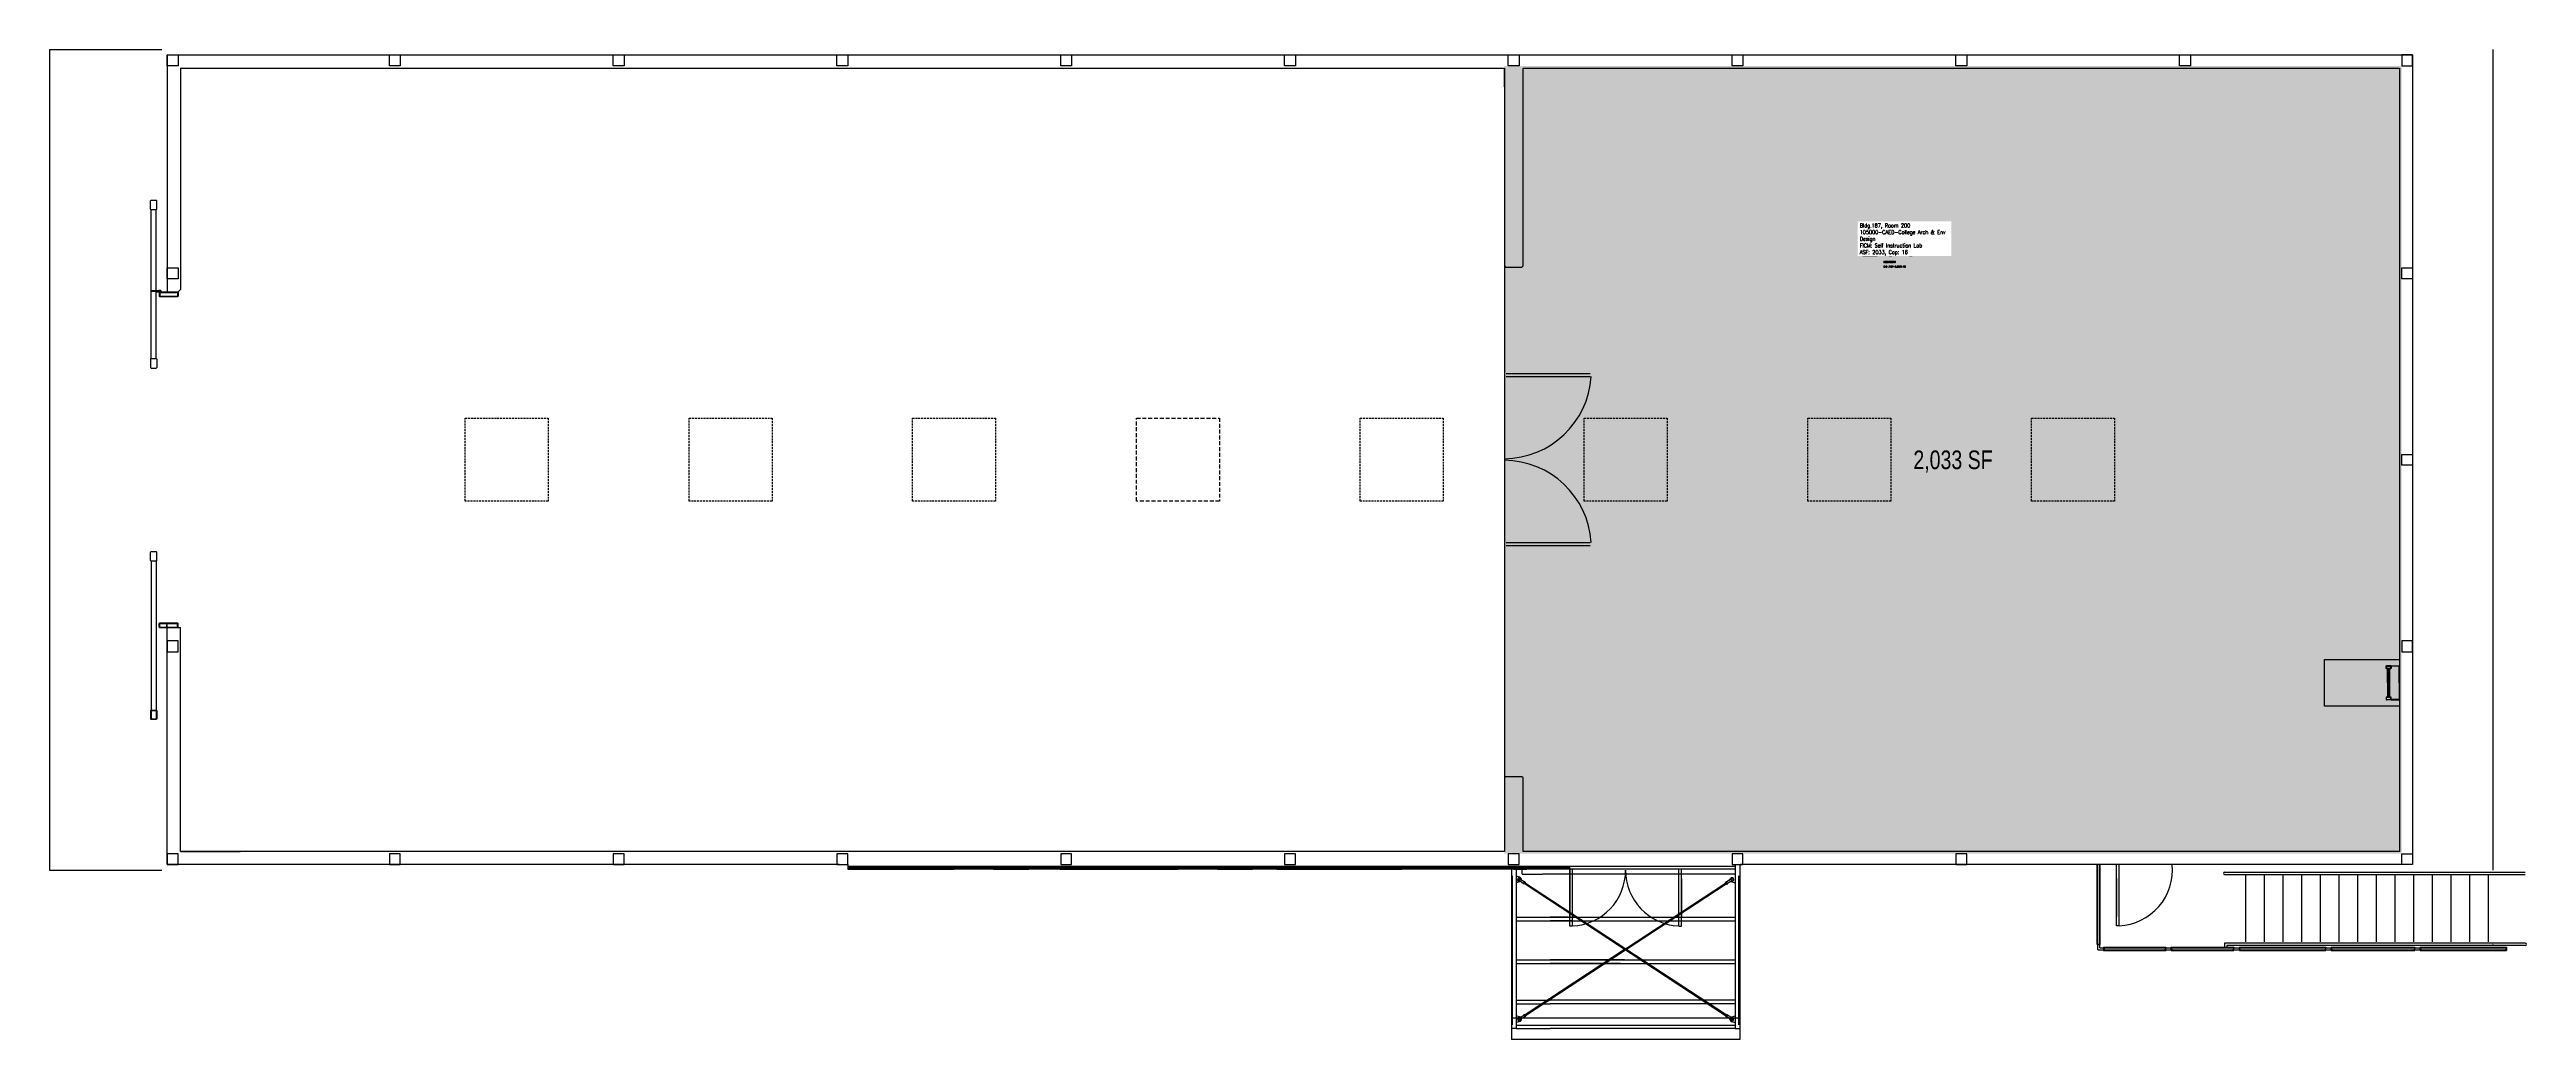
# Model space of a CAD drawing. Header units: inches. Extents: x -72 to 1522, y -109 to 528.
import ezdxf
from ezdxf.enums import TextEntityAlignment as Align

# ---------------------------------------------------------------- set-up
doc = ezdxf.new("R2010")
doc.units = ezdxf.units.IN
doc.header["$LTSCALE"] = 0.25
doc.header["$MEASUREMENT"] = 0
for name, pattern in [('Building187_0 From Architect$0$CENTER', [2, 1.25, -0.25, 0.25, -0.25]), ('Building187_0 From Architect$0$CHAINB', [0.2756, 0.1378, -0.03937, 0.05906, -0.03937]), ('Building187_0 From Architect$0$HIDDEN', [0.375, 0.25, -0.125]), ('Building187_0 From Architect$0$HIDDEN2', [0.1875, 0.125, -0.0625]), ('DASHED', [0.75, 0.5, -0.25])]:
    doc.linetypes.add(name, pattern=pattern)
doc.layers.get('0').update_dxf_attribs({"linetype": 'CONTINUOUS'})
doc.layers.get('DEFPOINTS').update_dxf_attribs({"linetype": 'CONTINUOUS'})
for name, color, linetype in [('A-DOOR', 2, 'CONTINUOUS'), ('A-FLOR', 3, 'CONTINUOUS'), ('A-GLAZ', 1, 'CONTINUOUS'), ('A-IDEN-CNUM', 7, 'CONTINUOUS'), ('A-IDEN-RNUM', 7, 'CONTINUOUS'), ('A-IDEN-SNUM', 4, 'CONTINUOUS'), ('A-IDEN-VNUM', 4, 'CONTINUOUS'), ('A-SITE', 3, 'CONTINUOUS'), ('A-WALL', 5, 'CONTINUOUS'), ('AREA-TEXT', 3, 'CONTINUOUS'), ('Rooms-Category-Color', 7, 'CONTINUOUS'), ('Rooms-College-Color', 7, 'CONTINUOUS'), ('Rooms-Department-Color', 7, 'CONTINUOUS'), ('Rooms-Division-Color', 7, 'CONTINUOUS'), ('Rooms-Information', 7, 'CONTINUOUS')]:
    doc.layers.add(name, color=color, linetype=linetype)
doc.styles.add('AREA', font='arial.ttf', dxfattribs={"width": 0.75, "height": 12})
doc.styles.add('ROOMSNUMBER', font='txt.shx', dxfattribs={"height": 0.03})
doc.styles.add('ROOMVNUMBER', font='simplex.shx', dxfattribs={"width": 0.85})

# ---------------------------------------------------------------- blocks, each defined once
blk = doc.blocks.new('Building187_0 From Architect$0$HWH 2.25 A w cw')
blk.add_hatch(color=256).paths.add_polyline_path([(0, -0.3), (0, -0.3), (0, 0.3), (0, 0.3)])
for p, q in [((-0.2, 0.2), (-0.1, 0.2)), ((-0.2, 0.2), (-0.2, 0.2)), ((-0.2, 0.2), (-0.2, -0.2)), ((-0.2, 0.1), (-0.1, 0.1)), ((-0.2, -0.1), (-0.2, 0.1)), ((-0.1, 0.3), (-0.1, 0.3)), ((-0.1, -0.3), (-0.1, 0.3)), ((0, 0.3), (0, 0.3)), ((0, -0.3), (0, 0.3)), ((0, 0.3), (0, -0.3)), ((0, 0.1), (2, 0.1)), ((-0.2, -0.1), (-0.1, -0.1)), ((-0.2, -0.2), (-0.1, -0.2)), ((-0.2, -0.2), (-0.2, -0.2)), ((-0.1, -0.3), (-0.1, -0.3)), ((0, -0.1), (2, -0.1)), ((0, -0.3), (0, -0.3))]:
    blk.add_line(p, q)
at = {"color": 253, "linetype": 'Building187_0 From Architect$0$CHAINB'}
for p, q in [((0, 0.1), (2, 0.1)), ((0, -0.1), (2, -0.1))]:
    blk.add_line(p, q, dxfattribs=at)
for centre, radius, start, end in [((-0.2, 0.2), 0.0395, 90, 180), ((-0.2, 0.2), 0.0395, 180, 270), ((-0.2, 0.1), 0.0395, 90, 180), ((-0.1, 0.3), 0.0132, 0, 90), ((-0.1, 0.3), 0.0132, 90, 180), ((1.9, -0.2), 0.36, 40.5436, 85.7168), ((-0.2, -0.1), 0.0395, 180, 270), ((-0.2, -0.2), 0.0395, 90, 180), ((-0.2, -0.2), 0.0395, 180, 270), ((-0.1, -0.3), 0.0132, 180, 270), ((-0.1, -0.3), 0.0132, 270, 0), ((1.9, 0.2), 0.36, 274.2832, 319.4564)]:
    blk.add_arc(centre, radius, start, end)
for centre, start, end in [((1.9, -0.3), 52.6716, 88.2726), ((1.9, 0.3), 271.7274, 307.3284)]:
    blk.add_arc(centre, 0.428, start, end, dxfattribs=at)

msp = doc.modelspace()

# ---------------------------------------------------------------- hatches: boundary and pattern name
at = {"layer": 'Rooms-Category-Color', "true_color": 0xe3f498}
msp.add_hatch(color=61, dxfattribs=at).paths.add_polyline_path([(1441.5, 10.5), (1441.5, 517.5), (864, 517.5), (864, 10.5), (1441.5, 10.5)])
at = {"layer": 'Rooms-College-Color', "true_color": 0xe3f498}
msp.add_hatch(color=61, dxfattribs=at).paths.add_polyline_path([(1441.5, 10.5), (1441.5, 517.5), (864, 517.5), (864, 10.5), (1441.5, 10.5)])
at = {"layer": 'Rooms-Department-Color', "true_color": 0xe3f498}
msp.add_hatch(color=61, dxfattribs=at).paths.add_polyline_path([(1441.5, 10.5), (1441.5, 517.5), (864, 517.5), (864, 10.5), (1441.5, 10.5)])
at = {"layer": 'Rooms-Division-Color', "true_color": 0xe3f498}
msp.add_hatch(color=61, dxfattribs=at).paths.add_polyline_path([(1441.5, 10.5), (1441.5, 517.5), (864, 517.5), (864, 10.5), (1441.5, 10.5)])

# ---------------------------------------------------------------- linework, layer by layer
at = {"layer": 'A-DOOR'}
for p, q in [((-7.2, 425.3), (-7.2, 430.6)), ((-6.8, 431), (-3.6, 431)), ((-3.2, 425.3), (-3.2, 430.6)), ((-3.2, 426.8), (-3.2, 430.4)), ((-6.8, 425), (-3.6, 425)), ((-6.8, 329.1), (-6.8, 425)), ((-3.6, 425), (-3.6, 425)), ((-3.6, 329.1), (-3.6, 425)), ((-7.2, 328.7), (-7.2, 323.4)), ((-6.8, 329.1), (-3.6, 329.1)), ((-6.8, 323), (-3.6, 323)), ((-6.8, 323), (-5.7, 323)), ((-3.6, 329.1), (-3.6, 329.1)), ((-3.2, 328.7), (-3.2, 323.4)), ((-3.2, 327.3), (-3.2, 323.6)), ((865.1, 319.6), (919.3, 319.6)), ((865.1, 317.6), (919.3, 317.6)), ((865.1, 210.8), (919.3, 210.8)), ((865.1, 208.8), (919.3, 208.8)), ((-7.2, 199.3), (-7.2, 204.6)), ((-6.8, 205), (-3.6, 205)), ((-6.8, 198.9), (-3.6, 198.9)), ((-6.8, 198.9), (-6.5, 198.9)), ((-6.8, 198.9), (-6.8, 103)), ((-3.6, 198.9), (-3.6, 198.9)), ((-3.6, 198.9), (-3.6, 103)), ((-3.2, 199.3), (-3.2, 204.6)), ((-3.2, 200.7), (-3.2, 204.4)), ((-7.2, 102.7), (-7.2, 97.4)), ((-6.8, 103), (-3.6, 103)), ((-6.8, 103), (-6.5, 103)), ((-6.8, 102.5), (-6.8, 97.6)), ((-6.8, 97), (-3.6, 97)), ((-6.6, 102.7), (-3.7, 102.7)), ((-6.6, 97.4), (-3.7, 97.4)), ((-3.6, 103), (-3.6, 103)), ((-3.6, 102.5), (-3.6, 97.6)), ((-3.2, 102.7), (-3.2, 97.4)), ((-3.2, 101.2), (-3.2, 97.6)), ((906.2, 0.5), (906.2, -29.9)), ((906.2, -36), (906.2, 0.5)), ((907.8, -36), (907.9, 0.5)), ((976.2, -36), (976.2, 0.5)), ((977.9, -36), (977.9, 0.5)), ((1258, -35.8), (1258, 3.5)), ((1259.7, -35.8), (1259.7, 3.5)), ((977.9, -5.5), (977.9, -29.9)), ((1258, -5.4), (1258, -29.8)), ((907.8, -36), (906.2, -36)), ((976.2, -36), (977.9, -36)), ((1259.7, -35.8), (1258, -35.8))]:
    msp.add_line(p, q, dxfattribs=at)
for centre, radius, start, end in [((-6.8, 430.6), 0.375, 90, 180), ((-3.6, 430.6), 0.375, 0, 90), ((-6.8, 425.3), 0.375, 180, 270), ((-3.6, 425.3), 0.375, 270, 0), ((-6.8, 328.7), 0.375, 90, 180), ((-6.8, 323.4), 0.375, 180, 270), ((-3.6, 328.7), 0.375, 0, 90), ((-3.6, 323.4), 0.375, 270, 0), ((863.6, 321.1), 56.4, 270.3958, 356.4453), ((863.6, 207.3), 56.4, 3.5547, 89.6042), ((-6.8, 204.6), 0.375, 90, 180), ((-6.8, 199.3), 0.375, 180, 270), ((-3.6, 204.6), 0.375, 0, 90), ((-3.6, 199.3), 0.375, 270, 0), ((-6.8, 102.7), 0.375, 90, 180), ((-6.8, 97.4), 0.375, 180, 270), ((-6.6, 102.5), 0.188, 90, 180), ((-6.6, 97.6), 0.188, 180, 270), ((-3.7, 102.5), 0.188, 0, 90), ((-3.7, 97.6), 0.188, 270, 0), ((-3.6, 102.7), 0.375, 0, 90), ((-3.6, 97.4), 0.375, 270, 0), ((906.2, -0.2), 35.8, 272.5812, 0.3461), ((977.8, -0.2), 35.8, 179.6539, 267.4188), ((1257.9, 0.2), 36.1, 272.758, 5.288)]:
    msp.add_arc(centre, radius, start, end, dxfattribs=at)
at = {"layer": 'A-FLOR'}
for p, q in [((-72.2, 528), (0, 528)), ((-72.2, 528), (-72.2, 0)), ((1500, 528), (1500, 0)), ((864, 504), (864, 516)), ((864, 450), (864, 12)), ((-72.2, 0), (0, 0)), ((864, 12), (840, 12))]:
    msp.add_line(p, q, dxfattribs=at)
at = {"layer": 'A-FLOR', "linetype": 'Continuous'}
for p, q in [((441.5, 2.5), (1012.5, 2.5)), ((441.5, 1.8), (462, 1.8)), ((441.5, 1.8), (446.5, 1.8)), ((441.5, 1.3), (462, 1.3)), ((441.5, 1.3), (446.5, 1.3)), ((441.5, 0.5), (486, 0.5)), ((441.5, 0.5), (446.5, 0.5)), ((485.7, 1.8), (462, 1.8)), ((485.7, 1.3), (462, 1.3)), ((486, 0.5), (510, 0.5)), ((486.2, 1.8), (510, 1.8)), ((486.2, 1.3), (510, 1.3)), ((533.7, 1.8), (510, 1.8)), ((533.7, 1.3), (510, 1.3)), ((558, 0.5), (510, 0.5)), ((534.2, 1.8), (558, 1.8)), ((534.2, 1.3), (558, 1.3)), ((535.3, 0.5), (558, 0.5)), ((576.5, 1.8), (558, 1.8)), ((576.5, 1.3), (558, 1.3)), ((585.2, 0.5), (558, 0.5)), ((576.5, 1.8), (573.5, 1.8)), ((576.5, 1.3), (573.5, 1.3)), ((582, 0.5), (573.5, 0.5)), ((577, 1.8), (582, 1.8)), ((577, 1.3), (582, 1.3)), ((578, 0.5), (582, 0.5)), ((578.7, 0.5), (606, 0.5)), ((587, 1.8), (582, 1.8)), ((587, 1.3), (582, 1.3)), ((590.5, 0.5), (582, 0.5)), ((583.3, 0.5), (585.2, 0.5)), ((587.5, 1.8), (606, 1.8)), ((587.5, 1.3), (606, 1.3)), ((588.5, 0.5), (590.5, 0.5)), ((629.7, 1.8), (606, 1.8)), ((629.7, 1.3), (606, 1.3)), ((628.7, 0.5), (606, 0.5)), ((606, 0.5), (654, 0.5)), ((630.2, 1.8), (654, 1.8)), ((630.2, 1.3), (654, 1.3)), ((677.7, 1.8), (654, 1.8)), ((677.7, 1.3), (654, 1.3)), ((702, 0.5), (654, 0.5)), ((678.2, 1.8), (702, 1.8)), ((678.2, 1.3), (702, 1.3)), ((679.3, 0.5), (702, 0.5)), ((720.5, 1.8), (702, 1.8)), ((720.5, 1.3), (702, 1.3)), ((729.2, 0.5), (702, 0.5)), ((719.5, 0.5), (717.5, 0.5)), ((717.5, 0.5), (726, 0.5)), ((721, 1.8), (726, 1.8)), ((721, 1.3), (726, 1.3)), ((724.7, 0.5), (722.7, 0.5)), ((722.7, 0.5), (750, 0.5)), ((731, 1.8), (726, 1.8)), ((731, 1.3), (726, 1.3)), ((730, 0.5), (726, 0.5)), ((726, 0.5), (734.5, 0.5)), ((731.5, 1.8), (750, 1.8)), ((731.5, 1.8), (734.5, 1.8)), ((731.5, 1.3), (750, 1.3)), ((731.5, 1.3), (734.5, 1.3)), ((773.7, 1.8), (750, 1.8)), ((773.7, 1.3), (750, 1.3)), ((772.7, 0.5), (750, 0.5)), ((750, 0.5), (798, 0.5)), ((774.2, 1.8), (798, 1.8)), ((774.2, 1.3), (798, 1.3)), ((821.7, 1.8), (798, 1.8)), ((821.7, 1.3), (798, 1.3)), ((822, 0.5), (798, 0.5)), ((980.4, 0.5), (822, 0.5)), ((822.2, 1.8), (846, 1.8)), ((822.2, 1.3), (846, 1.3)), ((864.5, 1.8), (846, 1.8)), ((864.5, 1.3), (846, 1.3)), ((864.5, 1.8), (861.5, 1.8)), ((864.5, 1.3), (861.5, 1.3)), ((863.5, 0.5), (861.5, 0.5)), ((865, 1.8), (870, 1.8)), ((865, 1.3), (870, 1.3)), ((868.7, 0.5), (866.7, 0.5)), ((875, 1.8), (870, 1.8)), ((875, 1.3), (870, 1.3)), ((874, 0.5), (870, 0.5)), ((870, 0.5), (878.5, 0.5)), ((875.5, 1.8), (906.2, 1.8)), ((875.5, 1.3), (906.2, 1.3)), ((1012.5, 0.5), (980.4, 0.5))]:
    msp.add_line(p, q, dxfattribs=at)
at = {"layer": 'A-GLAZ', "linetype": 'Continuous'}
for p, q in [((446.5, 2), (441.5, 2)), ((462, 2), (441.5, 2)), ((441.5, 1), (446.5, 1)), ((441.5, 1), (462, 1)), ((462, 2), (485.7, 2)), ((485.7, 1), (462, 1)), ((510, 2), (486.2, 2)), ((486.2, 1), (510, 1)), ((510, 2), (533.7, 2)), ((533.7, 1), (510, 1)), ((533.7, 2), (533.7, 1)), ((558, 2), (534.2, 2)), ((534.2, 2), (534.2, 1)), ((534.2, 1), (558, 1)), ((558, 2), (576.5, 2)), ((576.5, 1), (558, 1)), ((573.5, 2), (576.5, 2)), ((576.5, 1), (573.5, 1)), ((576.5, 2), (576.5, 1)), ((582, 2), (577, 2)), ((577, 2), (577, 1)), ((577, 1), (582, 1)), ((582, 2), (587, 2)), ((587, 1), (582, 1)), ((587, 2), (587, 1)), ((590.5, 2), (587.5, 2)), ((587.5, 2), (587.5, 1)), ((606, 2), (587.5, 2)), ((587.5, 1), (590.5, 1)), ((587.5, 1), (606, 1)), ((606, 2), (629.7, 2)), ((629.7, 1), (606, 1)), ((629.7, 2), (629.7, 1)), ((654, 2), (630.2, 2)), ((630.2, 2), (630.2, 1)), ((630.2, 1), (654, 1)), ((654, 2), (677.7, 2)), ((677.7, 1), (654, 1)), ((677.7, 2), (677.7, 1)), ((702, 2), (678.2, 2)), ((678.2, 2), (678.2, 1)), ((678.2, 1), (702, 1)), ((702, 2), (720.5, 2)), ((720.5, 1), (702, 1)), ((717.5, 2), (720.5, 2)), ((720.5, 1), (717.5, 1)), ((720.5, 2), (720.5, 1)), ((726, 2), (721, 2)), ((721, 2), (721, 1)), ((721, 1), (726, 1)), ((726, 2), (731, 2)), ((731, 1), (726, 1)), ((731, 2), (731, 1)), ((734.5, 2), (731.5, 2)), ((731.5, 2), (731.5, 1)), ((750, 2), (731.5, 2)), ((731.5, 1), (734.5, 1)), ((731.5, 1), (750, 1)), ((750, 2), (773.7, 2)), ((773.7, 1), (750, 1)), ((773.7, 2), (773.7, 1)), ((798, 2), (774.2, 2)), ((774.2, 2), (774.2, 1)), ((774.2, 1), (798, 1)), ((798, 2), (821.7, 2)), ((821.7, 1), (798, 1)), ((821.7, 2), (821.7, 1)), ((846, 2), (822.2, 2)), ((822.2, 2), (822.2, 1)), ((822.2, 1), (846, 1)), ((846, 2), (864.5, 2)), ((864.5, 1), (846, 1)), ((861.5, 2), (864.5, 2)), ((864.5, 1), (861.5, 1)), ((864.5, 2), (864.5, 1)), ((864.5, 2), (864.5, 1)), ((870, 2), (865, 2)), ((865, 2), (865, 1)), ((865, 1), (870, 1)), ((870, 2), (875, 2)), ((875, 1), (870, 1)), ((875, 2), (875, 1)), ((906.2, 2), (875.5, 2)), ((875.5, 2), (875.5, 1)), ((875.5, 1), (906.2, 1))]:
    msp.add_line(p, q, dxfattribs=at)
at = {"layer": 'A-GLAZ'}
for p, q in [((485.7, 2), (485.7, 1)), ((486.2, 2), (486.2, 1))]:
    msp.add_line(p, q, dxfattribs=at)
at = {"layer": 'A-SITE', "linetype": 'Building187_0 From Architect$0$HIDDEN', "ltscale": 20}
for p, q in [((195.3, 237.4), (195.3, 290.9)), ((195.3, 290.9), (248.7, 290.9)), ((248.7, 290.9), (248.7, 237.4)), ((339.3, 237.4), (339.3, 290.9)), ((339.3, 290.9), (392.7, 290.9)), ((392.7, 290.9), (392.7, 237.4)), ((483.1, 237.4), (483.1, 290.9)), ((483.1, 290.9), (536.5, 290.9)), ((536.5, 290.9), (536.5, 237.4)), ((771.3, 237.4), (771.3, 290.9)), ((771.3, 290.9), (824.7, 290.9)), ((824.7, 290.9), (824.7, 237.4)), ((915.3, 237.4), (915.3, 290.9)), ((915.3, 290.9), (968.7, 290.9)), ((968.7, 290.9), (968.7, 237.4)), ((1059.3, 237.4), (1059.3, 290.9)), ((1059.3, 290.9), (1112.7, 290.9)), ((1112.7, 290.9), (1112.7, 237.4)), ((1203.3, 237.4), (1203.3, 290.9)), ((1203.3, 290.9), (1256.7, 290.9)), ((1256.7, 290.9), (1256.7, 237.4)), ((248.7, 237.4), (195.3, 237.4)), ((392.7, 237.4), (339.3, 237.4)), ((536.5, 237.4), (483.1, 237.4)), ((824.7, 237.4), (771.3, 237.4)), ((968.7, 237.4), (915.3, 237.4)), ((1112.7, 237.4), (1059.3, 237.4)), ((1256.7, 237.4), (1203.3, 237.4))]:
    msp.add_line(p, q, dxfattribs=at)
at = {"layer": 'A-SITE'}
for p, q in [((1391.7, 105.5), (1391.7, 135.5)), ((1391.7, 135.5), (1440, 135.5)), ((1432.4, 120.5), (1432.4, 129.7)), ((1432.5, 120.5), (1432.5, 129.7)), ((1432.6, 120.5), (1432.6, 129.7)), ((1432.8, 120.5), (1432.8, 129.7)), ((1432.9, 120.5), (1432.9, 129.7)), ((1433.1, 120.5), (1433.1, 129.7)), ((1433.2, 120.5), (1433.2, 129.7)), ((1433.4, 120.5), (1433.4, 129.7)), ((1433.5, 120.5), (1433.5, 129.7)), ((1433.6, 129.7), (1433.6, 120.5)), ((1432.4, 120.5), (1432.4, 111.3)), ((1432.5, 120.5), (1432.5, 111.3)), ((1432.6, 120.5), (1432.6, 111.3)), ((1432.8, 120.5), (1432.8, 111.3)), ((1432.9, 120.5), (1432.9, 111.3)), ((1433.1, 120.5), (1433.1, 111.3)), ((1433.2, 120.5), (1433.2, 111.3)), ((1433.4, 120.5), (1433.4, 111.3)), ((1433.5, 120.5), (1433.5, 111.3)), ((1433.6, 111.3), (1433.6, 120.5)), ((1440, 105.5), (1391.7, 105.5)), ((1245.5, -47.8), (1245.5, 3.5)), ((1245.8, -51.4), (1245.8, 3.5)), ((1247.1, -50.1), (1247.1, 3.5)), ((1247.5, -47.8), (1247.5, 3.5)), ((1521, -1.5), (1327.5, -1.5)), ((1521, -3), (1327.5, -3)), ((1341, -3), (1341, -46.2)), ((1353, -3), (1353, -46.2)), ((1365, -3), (1365, -46.2)), ((1377, -3), (1377, -46.2)), ((1389, -3), (1389, -46.2)), ((1401, -3), (1401, -46.2)), ((1413, -3), (1413, -46.2)), ((1425, -3), (1425, -46.2)), ((1437, -3), (1437, -46.2)), ((1449, -3), (1449, -46.2)), ((1461, -3), (1461, -46.2)), ((1473, -3), (1473, -46.2)), ((1485, -3), (1485, -46.2)), ((1497, -3), (1497, -46.2)), ((1245.5, -47.8), (1245.8, -47.8)), ((1247.1, -47.8), (1247.5, -47.8)), ((1521, -47), (1327.5, -47)), ((1327.5, -47), (1327.5, -49.7)), ((1245.8, -51.4), (1509, -51.4)), ((1247.1, -50.1), (1509, -50.1)), ((1249.5, -49.7), (1289.7, -49.7)), ((1249.5, -49.7), (1249.5, -50.1)), ((1249.5, -51.4), (1249.5, -51.7)), ((1249.5, -51.7), (1289.8, -51.7)), ((1289.7, -50.1), (1289.7, -49.7)), ((1289.7, -49.7), (1289.7, -50.1)), ((1289.7, -51.7), (1289.7, -51.4)), ((1289.7, -51.4), (1289.7, -51.7)), ((1293.2, -49.7), (1333.5, -49.7)), ((1293.2, -50.1), (1293.2, -49.7)), ((1293.2, -49.7), (1293.2, -50.1)), ((1293.2, -51.7), (1293.2, -51.4)), ((1293.2, -51.4), (1293.2, -51.7)), ((1293.2, -51.7), (1333.5, -51.7)), ((1521, -48.5), (1329, -48.5)), ((1329, -48.5), (1329, -49.7)), ((1333.5, -49.7), (1333.5, -50.1)), ((1333.5, -51.4), (1333.5, -51.7)), ((1337, -49.7), (1392.6, -49.7)), ((1337, -49.7), (1337, -50.1)), ((1337, -51.4), (1337, -51.7)), ((1337, -51.7), (1392.6, -51.7)), ((1392.6, -49.7), (1392.6, -50.1)), ((1392.6, -51.4), (1392.6, -51.7)), ((1396.1, -49.7), (1449.9, -49.7)), ((1396.1, -49.7), (1396.1, -50.1)), ((1396.1, -51.4), (1396.1, -51.7)), ((1396.1, -51.7), (1449.9, -51.7)), ((1449.9, -49.7), (1449.9, -50.1)), ((1449.9, -51.4), (1449.9, -51.7)), ((1453.4, -49.7), (1509, -49.7)), ((1453.4, -49.7), (1453.4, -50.1)), ((1453.4, -51.4), (1453.4, -51.7)), ((1453.4, -51.7), (1509, -51.7)), ((1509, -49.7), (1509, -51.7)), ((1509, -51.4), (1509, -51.7)), ((868.5, -95), (1015.5, -95)), ((1015.5, -109), (868.5, -109))]:
    msp.add_line(p, q, dxfattribs=at)
at = {"layer": 'A-SITE', "ltscale": 0.25}
for p, q in [((868.5, 0.5), (868.5, -109)), ((871.5, 0.5), (871.5, -102)), ((875.4, -2.6), (875.4, 0.4)), ((1012.5, 3.5), (1012.5, -102)), ((1015.5, 3.5), (1015.5, -109)), ((873.9, -4.6), (871.5, -4)), ((874.3, -7.4), (871.5, -8.2)), ((874.8, -7.6), (876.7, -8.9)), ((875.4, -2.6), (888.5, -2.6)), ((875.4, -6.6), (877.3, -7.9)), ((876.3, -8.7), (876.4, -8.6)), ((877.1, -9.1), (876.3, -8.9)), ((876.4, -8.6), (877, -7.7)), ((876.7, -9), (876.7, -9)), ((877, -7.7), (877.1, -7.6)), ((877.7, -8.2), (877.2, -7.6)), ((877.2, -9.1), (877.7, -8.3)), ((877.6, -8.4), (877.3, -9)), ((877.3, -8.9), (1006.4, -93.6)), ((877.4, -7.9), (877.5, -7.9)), ((877.7, -8.5), (877.4, -9)), ((877.8, -8.5), (877.4, -9)), ((877.8, -8.5), (877.5, -9.1)), ((877.6, -8.4), (1006.7, -93)), ((877.9, -8.6), (877.6, -9.1)), ((877.9, -8.6), (877.6, -9.2)), ((878, -8.7), (877.7, -9.2)), ((878.1, -8.7), (877.7, -9.2)), ((878.1, -8.7), (877.8, -9.3)), ((878.2, -8.8), (877.9, -9.3)), ((878.2, -8.8), (877.9, -9.4)), ((878.3, -8.9), (878, -9.4)), ((878.4, -8.9), (878, -9.4)), ((878.1, -9.4), (878.4, -8.9)), ((1012.5, -2.6), (888.5, -2.6)), ((942, -50.6), (1006.4, -8.4)), ((942.6, -51), (1006.7, -8.9)), ((1005.6, -8.9), (1006, -9.4)), ((1005.9, -9.4), (1005.6, -8.9)), ((1005.7, -8.9), (1006, -9.4)), ((1005.8, -8.8), (1006.1, -9.3)), ((1005.8, -8.8), (1006.1, -9.4)), ((1005.9, -8.7), (1006.3, -9.2)), ((1005.9, -8.7), (1006.2, -9.3)), ((1006, -8.7), (1006.3, -9.2)), ((1006.1, -8.6), (1006.4, -9.1)), ((1006.1, -8.6), (1006.4, -9.2)), ((1006.2, -8.5), (1006.6, -9)), ((1006.2, -8.5), (1006.5, -9.1)), ((1006.3, -8.2), (1006.8, -7.6)), ((1006.8, -9.1), (1006.3, -8.3)), ((1006.3, -8.5), (1006.6, -9)), ((1006.4, -8.4), (1006.7, -9)), ((1006.6, -7.9), (1006.5, -7.9)), ((1008.6, -6.6), (1006.7, -7.9)), ((1007, -7.7), (1006.9, -7.6)), ((1006.9, -9.1), (1007.7, -8.9)), ((1007.6, -8.6), (1007, -7.7)), ((1009.2, -7.6), (1007.3, -8.9)), ((1007.3, -9), (1007.3, -9)), ((1007.7, -8.7), (1007.6, -8.6)), ((1009.7, -7.4), (1012.5, -8.2)), ((871.5, -30.4), (910, -30.4)), ((905, -30.4), (893.5, -30.4)), ((911.1, -30.4), (972.9, -30.4)), ((974, -30.4), (1012.5, -30.4)), ((871.5, -32.6), (913.4, -32.6)), ((908, -32.6), (893.5, -32.6)), ((914.6, -32.6), (969.4, -32.6)), ((970.6, -32.6), (1012.5, -32.6)), ((871.5, -57.8), (931.1, -57.8)), ((871.5, -60.1), (927.6, -60.1)), ((877.3, -93), (941.4, -51)), ((877.6, -93.6), (942, -51.4)), ((931.1, -57.8), (893.5, -57.8)), ((927.6, -60.1), (893.5, -60.1)), ((928.7, -60.1), (1012.5, -60.1)), ((938.8, -60.1), (928.7, -60.1)), ((932.2, -57.8), (1012.5, -57.8)), ((941.2, -57.8), (932.2, -57.8)), ((871.5, -83.7), (891.5, -83.7)), ((871.5, -86), (888, -86)), ((874.3, -94.6), (871.5, -93.8)), ((874.8, -94.4), (876.7, -93.1)), ((875.4, -95.4), (877.3, -94.1)), ((877.1, -92.9), (876.3, -93.1)), ((876.3, -93.3), (876.4, -93.4)), ((876.4, -93.4), (877, -94.3)), ((876.7, -93), (876.7, -93)), ((877, -94.3), (877.1, -94.4)), ((877.2, -92.9), (877.7, -93.7)), ((877.7, -93.8), (877.2, -94.4)), ((877.6, -93.6), (877.3, -93)), ((877.7, -93.5), (877.4, -93)), ((877.8, -93.5), (877.4, -93)), ((877.4, -94.1), (877.5, -94.1)), ((877.8, -93.5), (877.5, -92.9)), ((877.9, -93.4), (877.6, -92.8)), ((877.9, -93.4), (877.6, -92.9)), ((878, -93.3), (877.7, -92.8)), ((878.1, -93.3), (877.7, -92.8)), ((878.1, -93.3), (877.8, -92.7)), ((878.2, -93.2), (877.9, -92.6)), ((878.2, -93.2), (877.9, -92.7)), ((878.3, -93.1), (878, -92.6)), ((878.4, -93.1), (878, -92.6)), ((878.1, -92.6), (878.4, -93.1)), ((889.2, -86), (893.5, -86)), ((892.6, -83.7), (893.5, -83.7)), ((991.4, -83.7), (893.5, -83.7)), ((994.8, -86), (893.5, -86)), ((1012.5, -83.7), (992.5, -83.7)), ((1012.5, -86), (996, -86)), ((1005.6, -93.1), (1006, -92.6)), ((1005.9, -92.6), (1005.6, -93.1)), ((1005.7, -93.1), (1006, -92.6)), ((1005.8, -93.2), (1006.1, -92.6)), ((1005.8, -93.2), (1006.1, -92.7)), ((1005.9, -93.3), (1006.2, -92.7)), ((1005.9, -93.3), (1006.3, -92.8)), ((1006, -93.3), (1006.3, -92.8)), ((1006.1, -93.4), (1006.4, -92.8)), ((1006.1, -93.4), (1006.4, -92.9)), ((1006.2, -93.5), (1006.5, -92.9)), ((1006.2, -93.5), (1006.6, -93)), ((1006.8, -92.9), (1006.3, -93.7)), ((1006.3, -93.5), (1006.6, -93)), ((1006.3, -93.8), (1006.8, -94.4)), ((1006.4, -93.6), (1006.7, -93)), ((1006.6, -94.1), (1006.5, -94.1)), ((1008.6, -95.4), (1006.7, -94.1)), ((1006.9, -92.9), (1007.7, -93.1)), ((1007, -94.3), (1006.9, -94.4)), ((1007.6, -93.4), (1007, -94.3)), ((1007.3, -93), (1007.3, -93)), ((1009.2, -94.4), (1007.3, -93.1)), ((1007.7, -93.3), (1007.6, -93.4)), ((1009.7, -94.6), (1012.5, -93.8)), ((871.5, -102), (868.5, -102)), ((873.9, -97.4), (871.5, -98)), ((871.5, -99.7), (1012.5, -99.7)), ((871.5, -102), (893.5, -102)), ((1012.5, -102), (893.5, -102)), ((1010.1, -97.4), (1012.5, -98)), ((1012.5, -102), (1015.5, -102))]:
    msp.add_line(p, q, dxfattribs=at)
at = {"layer": 'A-SITE', "linetype": 'Building187_0 From Architect$0$HIDDEN2'}
for p, q in [((1245.5, -47.3), (1247.5, -47.3)), ((1245.8, -47.8), (1247.1, -47.8)), ((1500, -47), (1500, -48.5)), ((1249.5, -50.1), (1249.5, -51.4)), ((1250, -49.7), (1250, -51.7)), ((1289.2, -51.7), (1289.2, -49.7)), ((1289.7, -51.4), (1289.7, -50.1)), ((1293.2, -51.4), (1293.2, -50.1)), ((1293.7, -51.7), (1293.7, -49.7)), ((1333, -51.7), (1333, -49.7)), ((1333.5, -51.4), (1333.5, -50.1)), ((1337, -51.4), (1337, -50.1)), ((1337.5, -51.7), (1337.5, -49.7)), ((1392.1, -51.7), (1392.1, -49.7)), ((1392.6, -51.4), (1392.6, -50.1)), ((1396.1, -51.4), (1396.1, -50.1)), ((1396.6, -51.7), (1396.6, -49.7)), ((1449.4, -51.7), (1449.4, -49.7)), ((1449.9, -51.4), (1449.9, -50.1)), ((1453.4, -51.4), (1453.4, -50.1)), ((1453.9, -51.7), (1453.9, -49.7)), ((1508.5, -51.7), (1508.5, -49.7)), ((1509, -51.4), (1509, -50.1))]:
    msp.add_line(p, q, dxfattribs=at)
at = {"layer": 'A-SITE', "linetype": 'DASHED', "ltscale": 20}
msp.add_lwpolyline([(627.3, 237.4), (627.3, 290.9), (680.7, 290.9), (680.7, 237.4)], close=True, dxfattribs=at)
at = {"layer": 'A-SITE'}
for points in [[(1434.4, 129.8, 0.414214), (1434.4, 129.8), (1434.4, 131.2, 0.414214), (1434.4, 131.2), (1434.2, 131.2, -0.57735), (1434.2, 131.2), (1434.3, 131.3, -0.267949), (1434.3, 131.3), (1434.4, 131.3, 0.493145), (1434.4, 131.3), (1434.4, 131.4, -0.493145), (1434.4, 131.4), (1434.5, 131.4, -0.414214), (1434.5, 131.4), (1434.5, 129.7, -0.414214), (1434.5, 129.7), (1431.5, 129.7, -0.414214), (1431.5, 129.7), (1431.5, 131.4, -0.414214), (1431.5, 131.4), (1431.6, 131.4, -0.493145), (1431.6, 131.4), (1431.6, 131.3, 0.493145), (1431.6, 131.3), (1431.7, 131.3, -0.267949), (1431.7, 131.3), (1431.8, 131.2, -0.57735), (1431.8, 131.2), (1431.6, 131.2, 0.414214), (1431.6, 131.2), (1431.6, 129.8, 0.414214), (1431.6, 129.8)], [(1434.4, 111.2, -0.414214), (1434.4, 111.2), (1434.4, 109.8, -0.414214), (1434.4, 109.8), (1434.2, 109.8, 0.57735), (1434.2, 109.8), (1434.3, 109.7, 0.267949), (1434.3, 109.7), (1434.4, 109.7, -0.493145), (1434.4, 109.7), (1434.4, 109.6, 0.493145), (1434.4, 109.6), (1434.5, 109.6, 0.414214), (1434.5, 109.6), (1434.5, 111.3, 0.414214), (1434.5, 111.3), (1431.5, 111.3, 0.414214), (1431.5, 111.3), (1431.5, 109.6, 0.414214), (1431.5, 109.6), (1431.6, 109.6, 0.493145), (1431.6, 109.6), (1431.6, 109.7, -0.493145), (1431.6, 109.7), (1431.7, 109.7, 0.267949), (1431.7, 109.7), (1431.8, 109.8, 0.57735), (1431.8, 109.8), (1431.6, 109.8, -0.414214), (1431.6, 109.8), (1431.6, 111.2, -0.414214), (1431.6, 111.2)]]:
    msp.add_lwpolyline(points, format="xyb", close=True, dxfattribs=at)
for points in [[(1434.4, 131.3, 0.414214), (1434.4, 131.3), (1434.4, 131.4, 0.414214), (1434.4, 131.4), (1431.6, 131.4, 0.414214), (1431.6, 131.4), (1431.6, 131.3, 0.414214), (1431.6, 131.3), (1431.8, 131.3, -0.414214), (1431.8, 131.3), (1431.8, 131.2, -0.414214), (1431.8, 131.2), (1431.8, 131.2, 0.520567), (1431.7, 131.2), (1431.8, 131.1, 0.546475), (1431.9, 131.1, 0.200628), (1431.9, 131.1), (1431.9, 131.3, -0.414214), (1431.9, 131.3), (1434.1, 131.3, -0.414214), (1434.1, 131.3), (1434.1, 131.1, 0.200628), (1434.1, 131.1, 0.546475), (1434.2, 131.1), (1434.2, 131.2, 0.520567), (1434.2, 131.2), (1434.2, 131.2, -0.414214), (1434.2, 131.2), (1434.2, 131.3, -0.414214), (1434.2, 131.3), (1434.4, 131.3), (1434.2, 131.3)], [(1437.4, 131.2), (1434.7, 131.2, 0.414214), (1434.7, 131.2), (1434.7, 129.7), (1434.5, 129.7), (1434.5, 131.2, -0.414214), (1434.7, 131.4), (1437.4, 131.4)], [(1437.4, 131.4), (1439.7, 131.4, -0.414214), (1440, 131.2), (1440, 120.5)], [(1439.8, 120.5), (1439.8, 131.2, 0.414214), (1439.7, 131.2), (1437.4, 131.2)], [(1437.4, 109.6), (1439.7, 109.6, 0.414214), (1440, 109.8), (1440, 120.5)], [(1439.8, 120.5), (1439.8, 109.8, -0.414214), (1439.7, 109.8), (1437.4, 109.8)], [(1434.4, 109.7, -0.414214), (1434.4, 109.7), (1434.4, 109.6, -0.414214), (1434.4, 109.6), (1431.6, 109.6, -0.414214), (1431.6, 109.6), (1431.6, 109.7, -0.414214), (1431.6, 109.7), (1431.8, 109.7, 0.414214), (1431.8, 109.7), (1431.8, 109.8, 0.414214), (1431.8, 109.8), (1431.8, 109.8, -0.520567), (1431.7, 109.8), (1431.8, 109.9, -0.546475), (1431.9, 109.9, -0.200628), (1431.9, 109.9), (1431.9, 109.7, 0.414214), (1431.9, 109.7), (1434.1, 109.7, 0.414214), (1434.1, 109.7), (1434.1, 109.9, -0.200628), (1434.1, 109.9, -0.546475), (1434.2, 109.9), (1434.2, 109.8, -0.520567), (1434.2, 109.8), (1434.2, 109.8, 0.414214), (1434.2, 109.8), (1434.2, 109.7, 0.414214), (1434.2, 109.7), (1434.4, 109.7), (1434.2, 109.7)], [(1437.4, 109.8), (1434.7, 109.8, -0.414214), (1434.7, 109.8), (1434.7, 111.3), (1434.5, 111.3), (1434.5, 109.8, 0.414214), (1434.7, 109.6), (1437.4, 109.6)]]:
    msp.add_lwpolyline(points, format="xyb", dxfattribs=at)
at = {"layer": 'A-SITE', "ltscale": 0.25}
for centre, radius in [((873.5, -6.1), 0.656), ((873.5, -6.1), 0.5), ((1010.5, -6.1), 0.656), ((873.5, -95.9), 0.656), ((873.5, -95.9), 0.5), ((1010.5, -95.9), 0.656), ((1010.5, -95.9), 0.5)]:
    msp.add_circle(centre, radius, dxfattribs=at)
for centre, radius, start, end in [((873.5, -6.1), 1.12, 23.1917, 270.3063), ((873.5, -9.5), 2.25, 56.749, 90.3063), ((873.5, -6.1), 1.5, 347.1971, 75), ((876.6, -4.8), 2.25, 203.1917, 236.749), ((876.4, -8.8), 0.0937, 146.749, 251.749), ((876.6, -8.9), 0.0937, 341.749, 56.749), ((877.1, -7.6), 0.0937, 41.749, 146.749), ((877.1, -9), 0.0937, 251.749, 326.749), ((877.4, -7.8), 0.0937, 236.749, 311.749), ((877.6, -8.2), 0.0937, 326.749, 41.749), ((1006.4, -8.2), 0.0937, 138.251, 213.251), ((1006.6, -7.8), 0.0937, 228.251, 303.251), ((1006.9, -7.6), 0.0937, 33.251, 138.251), ((1006.9, -9), 0.0937, 213.251, 288.251), ((1007.4, -8.9), 0.0937, 123.251, 198.251), ((1007.6, -8.8), 0.0937, 288.251, 33.251), ((1007.4, -4.8), 2.25, 303.251, 336.8083), ((1010.5, -9.5), 2.25, 89.6937, 123.251), ((1010.5, -6.1), 1.12, 269.6937, 156.8083), ((873.5, -95.9), 1.12, 89.6937, 336.8083), ((873.5, -92.5), 2.25, 269.6937, 303.251), ((876.6, -97.2), 2.25, 123.251, 156.8083), ((876.4, -93.2), 0.0938, 108.251, 213.251), ((876.6, -93.1), 0.0938, 303.251, 18.251), ((877.1, -93), 0.0938, 33.251, 108.251), ((877.1, -94.4), 0.0938, 213.251, 318.251), ((877.4, -94.2), 0.0938, 48.251, 123.251), ((877.6, -93.8), 0.0938, 318.251, 33.251), ((1006.4, -93.8), 0.0938, 146.749, 221.749), ((1006.6, -94.2), 0.0938, 56.749, 131.749), ((1006.9, -93), 0.0938, 71.749, 146.749), ((1006.9, -94.4), 0.0938, 221.749, 326.749), ((1007.4, -93.1), 0.0938, 161.749, 236.749), ((1007.6, -93.2), 0.0938, 326.749, 71.749), ((1007.4, -97.2), 2.25, 23.1917, 56.749), ((1010.5, -95.9), 1.5, 167.1971, 255), ((1010.5, -92.5), 2.25, 236.749, 270.3063), ((1010.5, -95.9), 1.12, 203.1917, 90.3063), ((873.5, -95.9), 1.5, 281.0946, 8.8975)]:
    msp.add_arc(centre, radius, start, end, dxfattribs=at)
at = {"layer": 'A-SITE'}
for centre, start, end in [((1327.5, -2.2), 90, 270), ((1521, -47.8), 270, 90)]:
    msp.add_arc(centre, 0.75, start, end, dxfattribs=at)
at = {"layer": 'A-WALL'}
for p, q in [((3.5, 524.5), (10.5, 524.5)), ((3.5, 517.5), (3.5, 524.5)), ((3.5, 524.5), (1448.5, 524.5)), ((3.5, 524.5), (3.5, 372)), ((10.5, 517.5), (3.5, 517.5)), ((10.5, 524.5), (10.5, 517.5)), ((12, 516), (50.5, 516)), ((12, 516), (50.5, 516)), ((12, 516), (12, 373.5)), ((12, 516), (864, 516)), ((153.5, 524.5), (153.5, 517.5)), ((153.5, 524.5), (153.5, 517.5)), ((297.5, 524.5), (297.5, 517.5)), ((441.5, 524.5), (441.5, 517.5)), ((585.5, 524.5), (585.5, 517.5)), ((729.5, 524.5), (729.5, 517.5)), ((864, 516), (864, 388.8)), ((873.5, 524.5), (873.5, 517.5)), ((873.5, 524.5), (873.5, 517.5)), ((876, 516), (1020, 516)), ((876, 388.8), (876, 516)), ((1017.5, 524.5), (1017.5, 517.5)), ((1020, 516), (1440, 516)), ((1161.5, 524.5), (1161.5, 517.5)), ((1305.5, 524.5), (1305.5, 517.5)), ((1440, 516), (1440, 12)), ((1441.5, 524.5), (1441.5, 517.5)), ((1448.5, 524.5), (1448.5, 3.5)), ((3.5, 387.5), (10.5, 387.5)), ((3.5, 380.5), (3.5, 387.5)), ((10.5, 387.5), (10.5, 380.5)), ((10.5, 387.5), (10.5, 380.5)), ((864, 388.8), (864.7, 388)), ((864.7, 388), (875.2, 388)), ((875.2, 388), (876, 388.8)), ((1448.5, 387.5), (1448.5, 380.5)), ((-1.6, 371.6), (-1.6, 369.4)), ((-1.2, 372), (10.1, 372)), ((-1.2, 371.4), (-1.2, 369.6)), ((-1.2, 369), (10.1, 369)), ((-1, 371.6), (9.9, 371.6)), ((-1, 369.4), (9.9, 369.4)), ((0, 372), (10.5, 372)), ((10.5, 380.5), (3.5, 380.5)), ((10.1, 371.4), (10.1, 369.6)), ((10.5, 372), (12, 373.5)), ((10.5, 371.6), (10.5, 369.4)), ((1448.5, 267.5), (1448.5, 260.5)), ((-1.6, 156.4), (-1.6, 158.6)), ((-1.2, 159), (10.1, 159)), ((-1.2, 156.6), (-1.2, 158.4)), ((-1.2, 156), (10.1, 156)), ((-1, 158.6), (9.9, 158.6)), ((-1, 156.4), (9.9, 156.4)), ((3.4, 156), (12, 156)), ((3.5, 3.5), (3.5, 156)), ((10.5, 147.5), (3.5, 147.5)), ((3.5, 147.5), (3.5, 140.5)), ((10.1, 156.6), (10.1, 158.4)), ((10.5, 156.4), (10.5, 158.6)), ((10.5, 140.5), (10.5, 147.5)), ((10.5, 140.5), (10.5, 147.5)), ((12, 12), (12, 156)), ((1441.5, 147.5), (1441.5, 140.5)), ((3.5, 140.5), (10.5, 140.5)), ((864.7, 60), (864, 59.3)), ((864, 59.3), (864, 12)), ((875.2, 60), (864.7, 60)), ((876, 59.3), (875.2, 60)), ((876, 12), (876, 59.3)), ((436, 3.5), (3.5, 3.5)), ((10.5, 3.5), (10.5, 10.5)), ((12, 12), (50.5, 12)), ((12, 12), (50.5, 12)), ((864, 12), (12, 12)), ((153.5, 3.5), (153.5, 10.5)), ((153.5, 3.5), (153.5, 10.5)), ((297.5, 3.5), (297.5, 10.5)), ((441.5, 3.5), (441.5, 10.5)), ((441.5, 3.5), (441.5, 0.5)), ((585.5, 3.5), (585.5, 10.5)), ((729.5, 3.5), (729.5, 10.5)), ((873.5, 3.5), (873.5, 10.5)), ((873.5, 3.5), (873.5, 10.5)), ((1014, 12), (876, 12)), ((906.2, 0.5), (906.2, 2.5)), ((1158, 12), (1014, 12)), ((1448.5, 3.5), (1016, 3.5)), ((1017.5, 3.5), (1017.5, 10.5)), ((1302, 12), (1158, 12)), ((1161.5, 3.5), (1161.5, 10.5)), ((1440, 12), (1302, 12)), ((1448.5, 3.5), (1420, 3.5)), ((1441.5, 3.5), (1441.5, 10.5))]:
    msp.add_line(p, q, dxfattribs=at)
at = {"layer": 'A-WALL', "linetype": 'Building187_0 From Architect$0$CENTER'}
msp.add_line((10.5, 371.6), (10.5, 372), dxfattribs=at)
at = {"layer": 'A-WALL'}
for points in [[(3.5, 524.5), (10.5, 524.5), (10.5, 517.5), (3.5, 517.5)], [(146.5, 524.5), (153.5, 524.5), (153.5, 517.5), (146.5, 517.5)], [(146.5, 524.5), (153.5, 524.5), (153.5, 517.5), (146.5, 517.5)], [(290.5, 524.5), (297.5, 524.5), (297.5, 517.5), (290.5, 517.5)], [(434.5, 524.5), (441.5, 524.5), (441.5, 517.5), (434.5, 517.5)], [(578.5, 524.5), (585.5, 524.5), (585.5, 517.5), (578.5, 517.5)], [(722.5, 524.5), (729.5, 524.5), (729.5, 517.5), (722.5, 517.5)], [(866.5, 524.5), (873.5, 524.5), (873.5, 517.5), (866.5, 517.5)], [(866.5, 524.5), (873.5, 524.5), (873.5, 517.5), (866.5, 517.5)], [(1010.5, 524.5), (1017.5, 524.5), (1017.5, 517.5), (1010.5, 517.5)], [(1154.5, 524.5), (1161.5, 524.5), (1161.5, 517.5), (1154.5, 517.5)], [(1298.5, 524.5), (1305.5, 524.5), (1305.5, 517.5), (1298.5, 517.5)], [(1448.5, 524.5), (1441.5, 524.5), (1441.5, 517.5), (1448.5, 517.5)], [(1441.5, 387.5), (1448.5, 387.5), (1448.5, 380.5), (1441.5, 380.5)], [(1441.5, 267.5), (1448.5, 267.5), (1448.5, 260.5), (1441.5, 260.5)], [(1448.5, 147.5), (1441.5, 147.5), (1441.5, 140.5), (1448.5, 140.5)], [(3.5, 3.5), (10.5, 3.5), (10.5, 10.5), (3.5, 10.5)], [(146.5, 3.5), (153.5, 3.5), (153.5, 10.5), (146.5, 10.5)], [(146.5, 3.5), (153.5, 3.5), (153.5, 10.5), (146.5, 10.5)], [(290.5, 3.5), (297.5, 3.5), (297.5, 10.5), (290.5, 10.5)], [(434.5, 3.5), (441.5, 3.5), (441.5, 10.5), (434.5, 10.5)], [(578.5, 3.5), (585.5, 3.5), (585.5, 10.5), (578.5, 10.5)], [(722.5, 3.5), (729.5, 3.5), (729.5, 10.5), (722.5, 10.5)], [(866.5, 3.5), (873.5, 3.5), (873.5, 10.5), (866.5, 10.5)], [(866.5, 3.5), (873.5, 3.5), (873.5, 10.5), (866.5, 10.5)], [(1010.5, 3.5), (1017.5, 3.5), (1017.5, 10.5), (1010.5, 10.5)], [(1154.5, 3.5), (1161.5, 3.5), (1161.5, 10.5), (1154.5, 10.5)], [(1448.5, 3.5), (1441.5, 3.5), (1441.5, 10.5), (1448.5, 10.5)]]:
    msp.add_lwpolyline(points, close=True, dxfattribs=at)
for centre, radius, start, end in [((-1.2, 371.6), 0.375, 90, 180), ((-1.2, 369.4), 0.375, 180, 270), ((-1, 371.4), 0.188, 90, 180), ((-1, 369.6), 0.188, 180, 270), ((9.9, 371.4), 0.188, 0, 90), ((9.9, 369.6), 0.188, 270, 0), ((10.1, 371.6), 0.375, 0, 90), ((10.1, 369.4), 0.375, 270, 0), ((-1.2, 158.6), 0.375, 90, 180), ((-1.2, 156.4), 0.375, 180, 270), ((-1, 158.4), 0.188, 90, 180), ((-1, 156.6), 0.188, 180, 270), ((9.9, 158.4), 0.188, 0, 90), ((9.9, 156.6), 0.188, 270, 0), ((10.1, 158.6), 0.375, 0, 90), ((10.1, 156.4), 0.375, 270, 0)]:
    msp.add_arc(centre, radius, start, end, dxfattribs=at)
at = {"layer": 'DEFPOINTS'}
for p, q in [((-6.8, 372.6), (-6.8, 372.9)), ((-6.8, 372.9), (-1.8, 372.9)), ((-6.8, 372.6), (-6.8, 372.9)), ((-6.8, 372.6), (-1.8, 372.6)), ((-0.6, 372.9), (-1.8, 372.9)), ((-1.8, 372.6), (-0.6, 372.6)), ((-0.6, 372.9), (-0.6, 372.6)), ((869.2, -99.5), (869.2, -3.8)), ((1014.8, -99.5), (1014.8, -3.8))]:
    msp.add_line(p, q, dxfattribs=at)
msp.add_lwpolyline([(-3.2, 372), (-1.8, 372), (-1.8, 372.6), (-3.2, 372.6)], close=True, dxfattribs=at)

# ---------------------------------------------------------------- block references
at = {"layer": 'A-FLOR', "rotation": 90}
msp.add_blockref('Building187_0 From Architect$0$HWH 2.25 A w cw', (3.3, 155.8), dxfattribs=at)

# ---------------------------------------------------------------- texts
at = {"layer": 'A-IDEN-CNUM', "style": 'ROOMSNUMBER', "width": 0.85}
msp.add_text('CAD #187-0_0200-00', height=1, rotation=0.196, dxfattribs=at).set_placement((1108.1, 387.8))
at = {"layer": 'A-IDEN-RNUM', "style": 'ROOMSNUMBER', "width": 0.85}
msp.add_text('0200-00', height=1, rotation=0.196, dxfattribs=at).set_placement((1108.1, 390.8))
at = {"layer": 'A-IDEN-SNUM', "style": 'ROOMSNUMBER', "width": 0.85}
msp.add_text('1870020000', height=1, rotation=0.196, dxfattribs=at).set_placement((1108.1, 390.8))
at = {"layer": 'A-IDEN-VNUM', "style": 'ROOMVNUMBER', "width": 0.85}
msp.add_text('200', height=18, dxfattribs=at).set_placement((1112.4, 395.5), align=Align.CENTER)
at = {"layer": 'AREA-TEXT', "style": 'AREA', "width": 0.75}
msp.add_text('2,033 SF', height=12, dxfattribs=at).set_placement((1152.7, 264), align=Align.MIDDLE_CENTER)

# ---------------------------------------------------------------- next in the draw order: texts
at = {"layer": 'Rooms-Information', "insert": (1092.7, 395.5), "char_height": 2.5714, "width": 57.6, "attachment_point": 7, "style": 'ROOMVNUMBER', "bg_fill": 3, "box_fill_scale": 1.5, "bg_fill_color": 256, "bg_fill_true_color": 13158600, "bg_fill_transparency": 0}
msp.add_mtext('Bldg.187, Room 200^M^J105000-CAED-College Arch & Env Design^M^JFICM: Self Instruction Lab^M^JASF: 2033, Cap: 16', dxfattribs=at)

doc.saveas('drawing.dxf')
